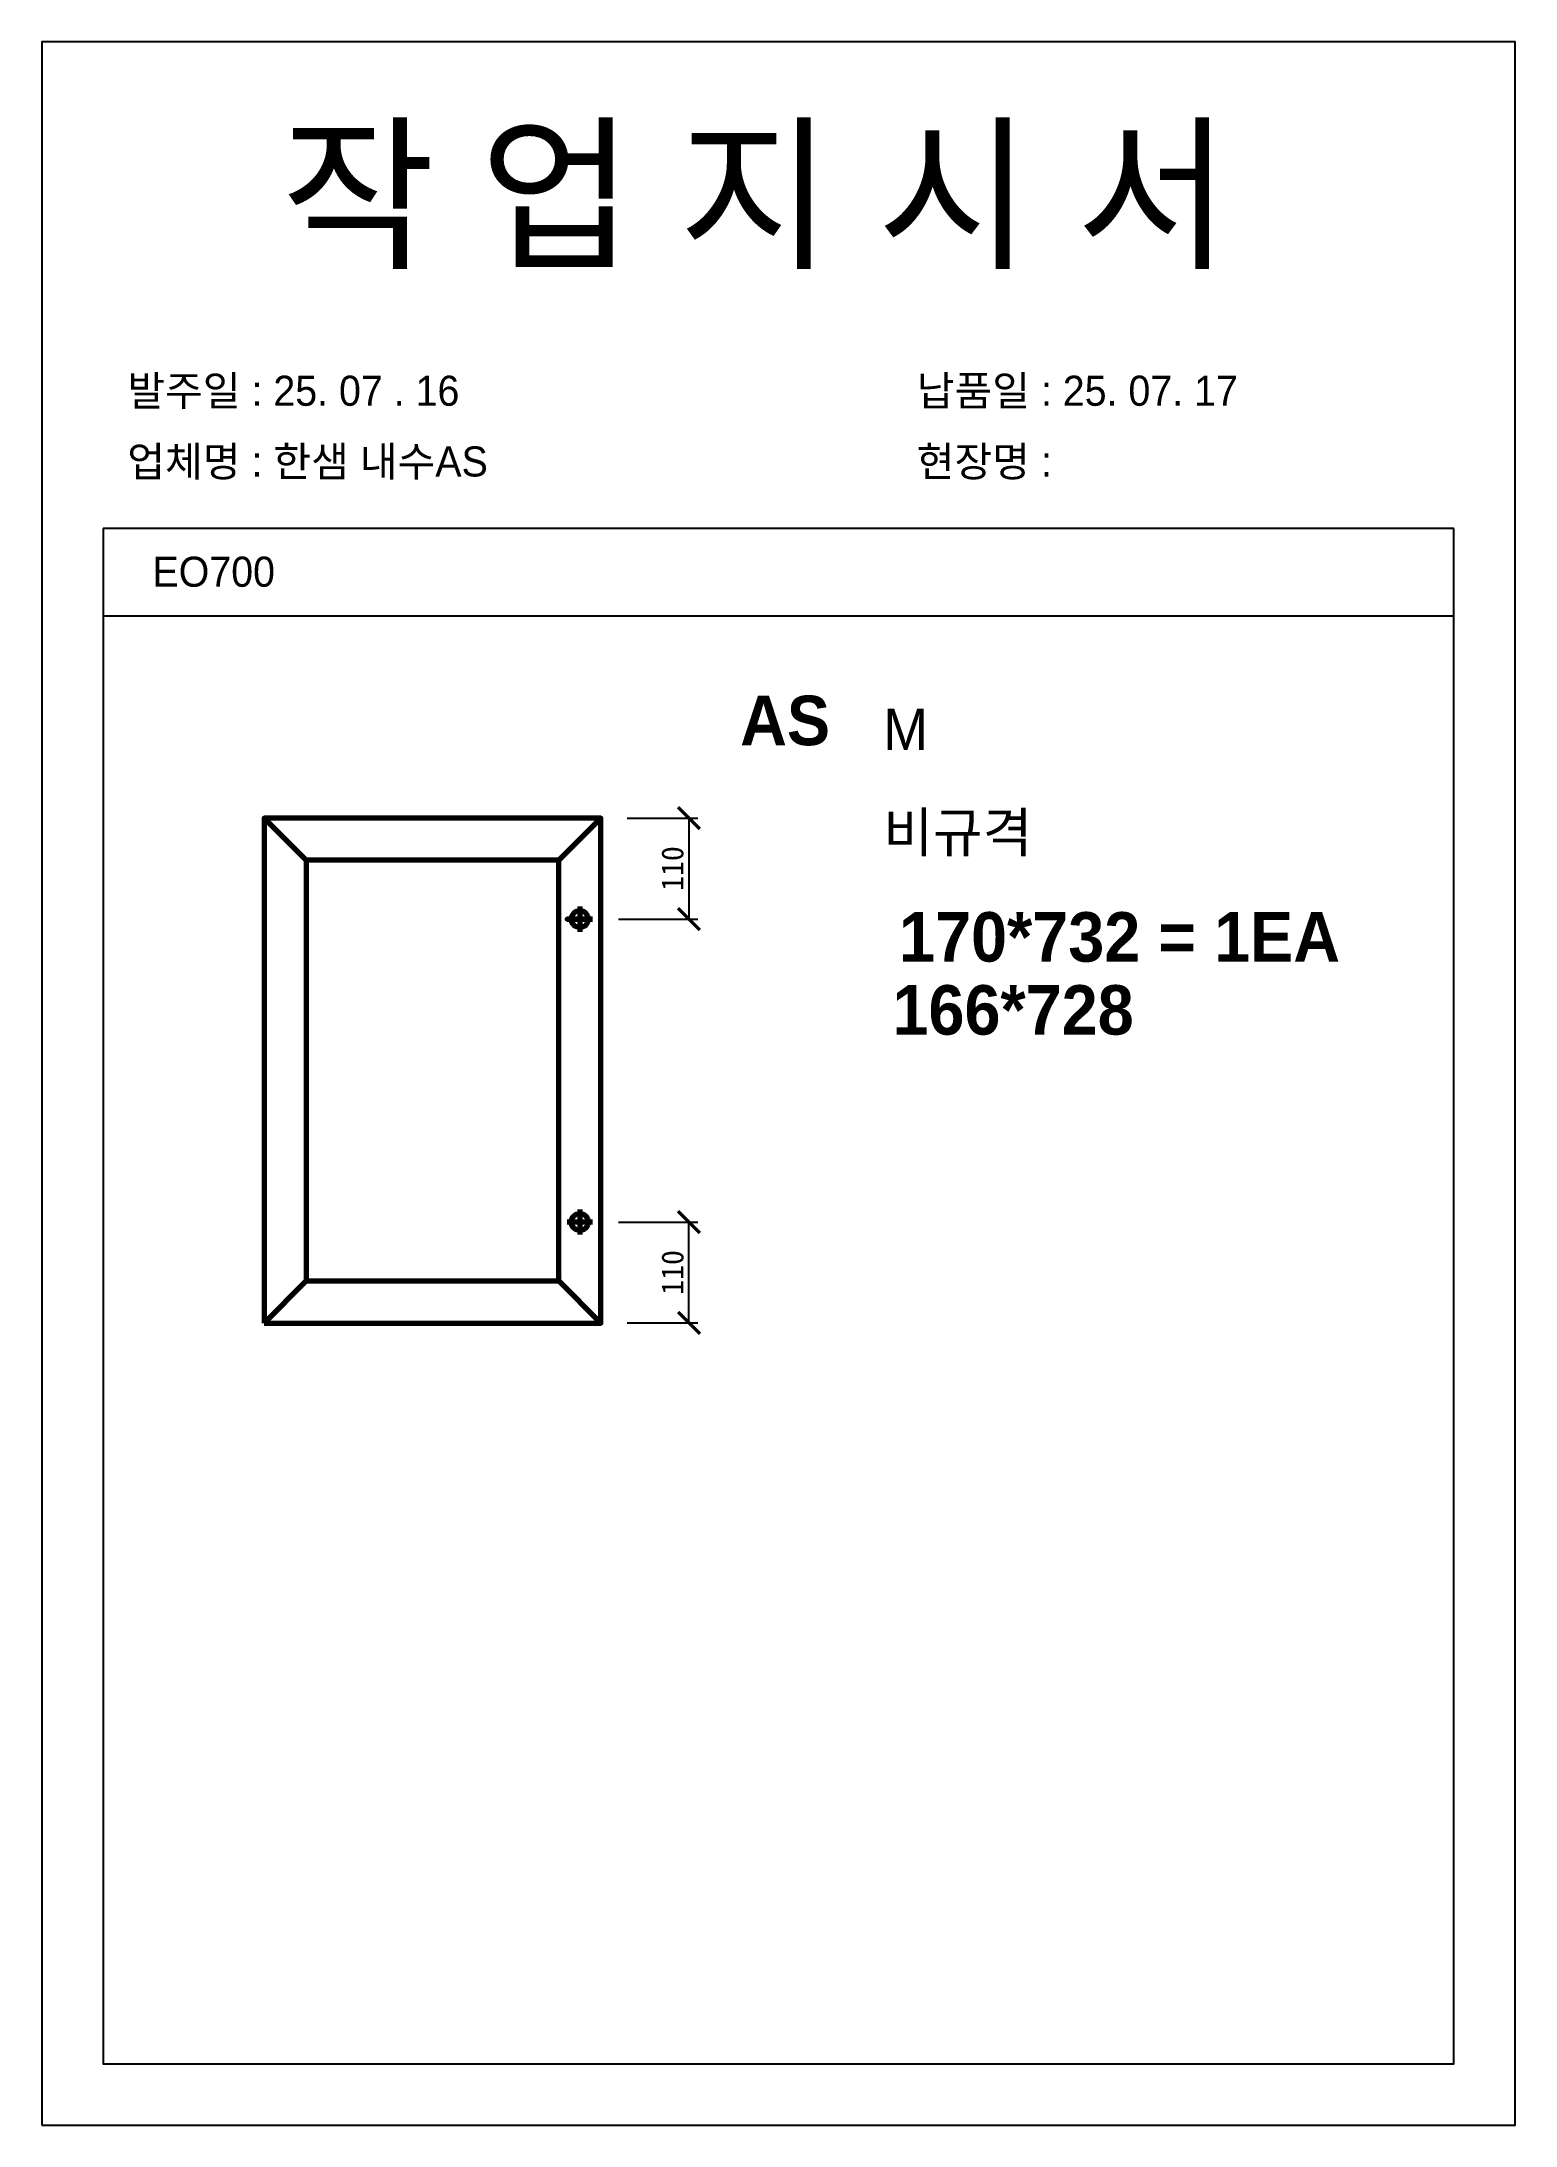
# Model space of a CAD drawing. Header units: millimetres. Extents: x -44117 to 256353, y -2095463 to 65325.
# Drawn here: x 111264 to 112944, y -200078 to -197702 of the extents above; entities that cross this region are included whole.
import ezdxf

# ---------------------------------------------------------------- set-up
doc = ezdxf.new("R2010")
doc.units = ezdxf.units.MM
doc.header["$LTSCALE"] = 10
doc.layers.add('Layer1', color=7, linetype='Continuous', lineweight=70)
doc.dimstyles.new('ISO-25', dxfattribs={"dimtxt": 2.5, "dimasz": 2.5, "dimexe": 1, "dimexo": 1, "dimtad": 1, "dimtxsty": 'Standard', "dimblk": 'ARCHTICK', "dimcen": 2.5, "dimadec": 0, "dimazin": 0, "dimtfac": 1, "dimtmove": 0, "dimatfit": 3, "dimfxl": 0, "dimarcsym": 0})

msp = doc.modelspace()

# ---------------------------------------------------------------- texts
at = {"attachment_point": 1}
for s, width, gutter_width, heights, insert, char_height in [('{\\fGulim|b0|i0|c129|p50;작 업 지 시 서}', 3307.3198183, 12.5, [-155.84554], (111536.34008, -197806.07662), 140), ('{\\fGulim|b0|i0|c129|p50;발주일 : 25. 07 . 16}', 3307.3198183, 12.5, [34.50412], (111361.13072, -198082.79704), 34.3), ('{\\fGulim|b0|i0|c129|p50;납품일 : 25. 07. 17}', 3307.3198183, 12.5, [37.67976], (112261.1087, -198082.79704), 34.3), ('{\\fGulim|b0|i0|c129|p50;업체명 : 한샘 내수AS}', 3307.3198183, 12.5, [33.33016], (111361.13072, -198163.45322), 34.3), ('{\\fGulim|b0|i0|c129|p50;현장명 : }', 3307.3198183, 12.5, [-38.2735], (112261.1087, -198163.45322), 34.3), ('{\\fGulim|b0|i0|c129|p50;EO700}', 3307.3198183, 12.5, [-35.21345], (111389.81647, -198289.16407), 34.3), ('{\\fGulim|b0|i0|c129|p50;M}', 4534.102686, 17.13662, [-48.27516], (112222.79382, -198462.47205), 47.0228858), ('{\\fGulim|b1|i0|c129|p50;비규격}', 2901.8257191, 10.96744, [1368.67964], (112223.02857, -198580.94785), 45.1419704), ('{\\fGulim|b1|i0|c129|p50;170*732 = 1EA}', 3627.2821488, 13.7093, [1710.84955], (112240.96856, -198694.51912), 56.427463)]:
    msp.add_mtext_dynamic_manual_height_columns(s, width=width, gutter_width=gutter_width, heights=heights, dxfattribs=dict(at, insert=insert, char_height=char_height))
at = {"color": 242, "true_color": 0xcd2027, "char_height": 56.427463, "attachment_point": 1}
for s, insert in [('{\\fGulim|b1|i0|c129|p50;AS}', (112059.79315, -198447.71397)), ('{\\fGulim|b1|i0|c129|p50;166*728}', (112233.43969, -198777.76086))]:
    msp.add_mtext_dynamic_manual_height_columns(s, width=3627.2821488, gutter_width=13.7093, heights=[1710.84955], dxfattribs=dict(at, insert=insert))

# ---------------------------------------------------------------- blocks, each defined once
blk = doc.blocks.new('_ArchTick')
at = {"color": 0, "linetype": 'ByBlock', "const_width": 0.15}
blk.add_lwpolyline([(-0.5, -0.5), (0.5, 0.5)], dxfattribs=at)
blk = doc.blocks.new('*D2989')
at = {"color": 0, "lineweight": -2}
for p, q in [((111921.3, -199047.9), (112011.5, -199047.9)), ((112001.5, -199163), (112001.5, -199047.9)), ((111930.9, -199163), (112011.5, -199163))]:
    blk.add_line(p, q, dxfattribs=at)
at = {"layer": 'Defpoints', "color": 0}
for p in [(111891.3, -199047.9), (112001.5, -199047.9), (111900.9, -199163)]:
    blk.add_point(p, dxfattribs=at)
at = {"color": 0, "lineweight": -2, "xscale": 25, "yscale": 25, "zscale": 25}
for p, rotation in [((112001.5, -199047.9), 90), ((112001.5, -199163), 270)]:
    blk.add_blockref('_ArchTick', p, dxfattribs=dict(at, rotation=rotation))
at = {"color": 0, "insert": (111982.8, -199105.4), "char_height": 25, "attachment_point": 5, "rotation": 90}
blk.add_mtext('110', dxfattribs=at)
blk = doc.blocks.new('*D2990')
at = {"color": 0, "lineweight": -2}
for p, q in [((111930.9, -198587.2), (112011.5, -198587.2)), ((112001.5, -198587.2), (112001.5, -198702.4)), ((111921.3, -198702.4), (112011.5, -198702.4))]:
    blk.add_line(p, q, dxfattribs=at)
at = {"layer": 'Defpoints', "color": 0}
for p in [(111900.9, -198587.2), (111891.3, -198702.4), (112001.5, -198702.4)]:
    blk.add_point(p, dxfattribs=at)
at = {"color": 0, "lineweight": -2, "xscale": 25, "yscale": 25, "zscale": 25}
for p, rotation in [((112001.5, -198587.2), 90), ((112001.5, -198702.4), 270)]:
    blk.add_blockref('_ArchTick', p, dxfattribs=dict(at, rotation=rotation))
at = {"color": 0, "insert": (111982.8, -198644.8), "char_height": 25, "attachment_point": 5, "rotation": 90}
blk.add_mtext('110', dxfattribs=at)

# ---------------------------------------------------------------- dimensions: what is measured, and where the dimension line sits
for base, p1, p2, picture, middle in [((112001.53494, -198702.39284), (111900.92006, -198587.23475), (111891.32355, -198702.39284), '*D2990', (111982.78494, -198644.8138)), ((112001.53494, -199047.8671), (111900.92006, -199163.02519), (111891.32355, -199047.8671), '*D2989', (111982.78494, -199105.44615))]:
    dim = msp.add_linear_dim(base=base, p1=p1, p2=p2, angle=90, text='110', dimstyle='ISO-25', override={"dimscale": 10, "dimexo": 3, "dimtxsty": 'Standard'})
    dim.commit()
    dim.dimension.update_dxf_attribs({"geometry": picture, "text_midpoint": middle})

# ---------------------------------------------------------------- linework, layer by layer
for p, q in [((112873.53347, -198257.08383), (111333.53347, -198257.08383)), ((112873.53347, -198357.08383), (111333.53347, -198357.08383))]:
    msp.add_line(p, q)
msp.add_lwpolyline([(111263.53347, -200077.91411), (112943.53347, -200077.91411), (112943.53347, -197701.91411), (111263.53347, -197701.91411)], close=True)
msp.add_lwpolyline([(111333.53347, -198257.08383), (111333.53347, -200007.91411), (112873.53347, -200007.91411), (112873.53347, -198257.08383)])
at = {"layer": 'Layer1'}
for p, q in [((111565.0423, -198635.21729), (111517.05977, -198587.23475)), ((111852.93752, -198635.21729), (111900.92006, -198587.23475)), ((111876.92879, -198687.99808), (111876.92879, -198716.7876)), ((111876.92879, -199033.47234), (111876.92879, -199062.26186)), ((111891.32355, -199047.8671), (111862.53403, -199047.8671)), ((111565.0423, -199115.04265), (111517.05977, -199163.02519)), ((111900.92006, -199163.02519), (111852.93752, -199115.04265))]:
    msp.add_line(p, q, dxfattribs=at)
for points in [[(111517.05977, -199163.02519), (111900.92006, -199163.02519), (111900.92006, -198587.23475), (111517.05977, -198587.23475)], [(111565.0423, -199115.04265), (111852.93752, -199115.04265), (111852.93752, -198635.21729), (111565.0423, -198635.21729)], [(111891.32355, -198702.39284), (111862.53403, -198702.39284)]]:
    msp.add_lwpolyline(points, close=True, dxfattribs=at)
for centre in [(111876.92879, -198702.39284), (111876.92879, -199047.8671)]:
    msp.add_circle(centre, 9.59651, dxfattribs=at)

msp.set_redraw_order([(e.dxf.handle, doc.entitydb.next_handle()) for e in msp.query("TEXT MTEXT ATTDEF DIMENSION ARC_DIMENSION")])  # texts and dimensions are drawn at this point

doc.saveas('drawing.dxf')
